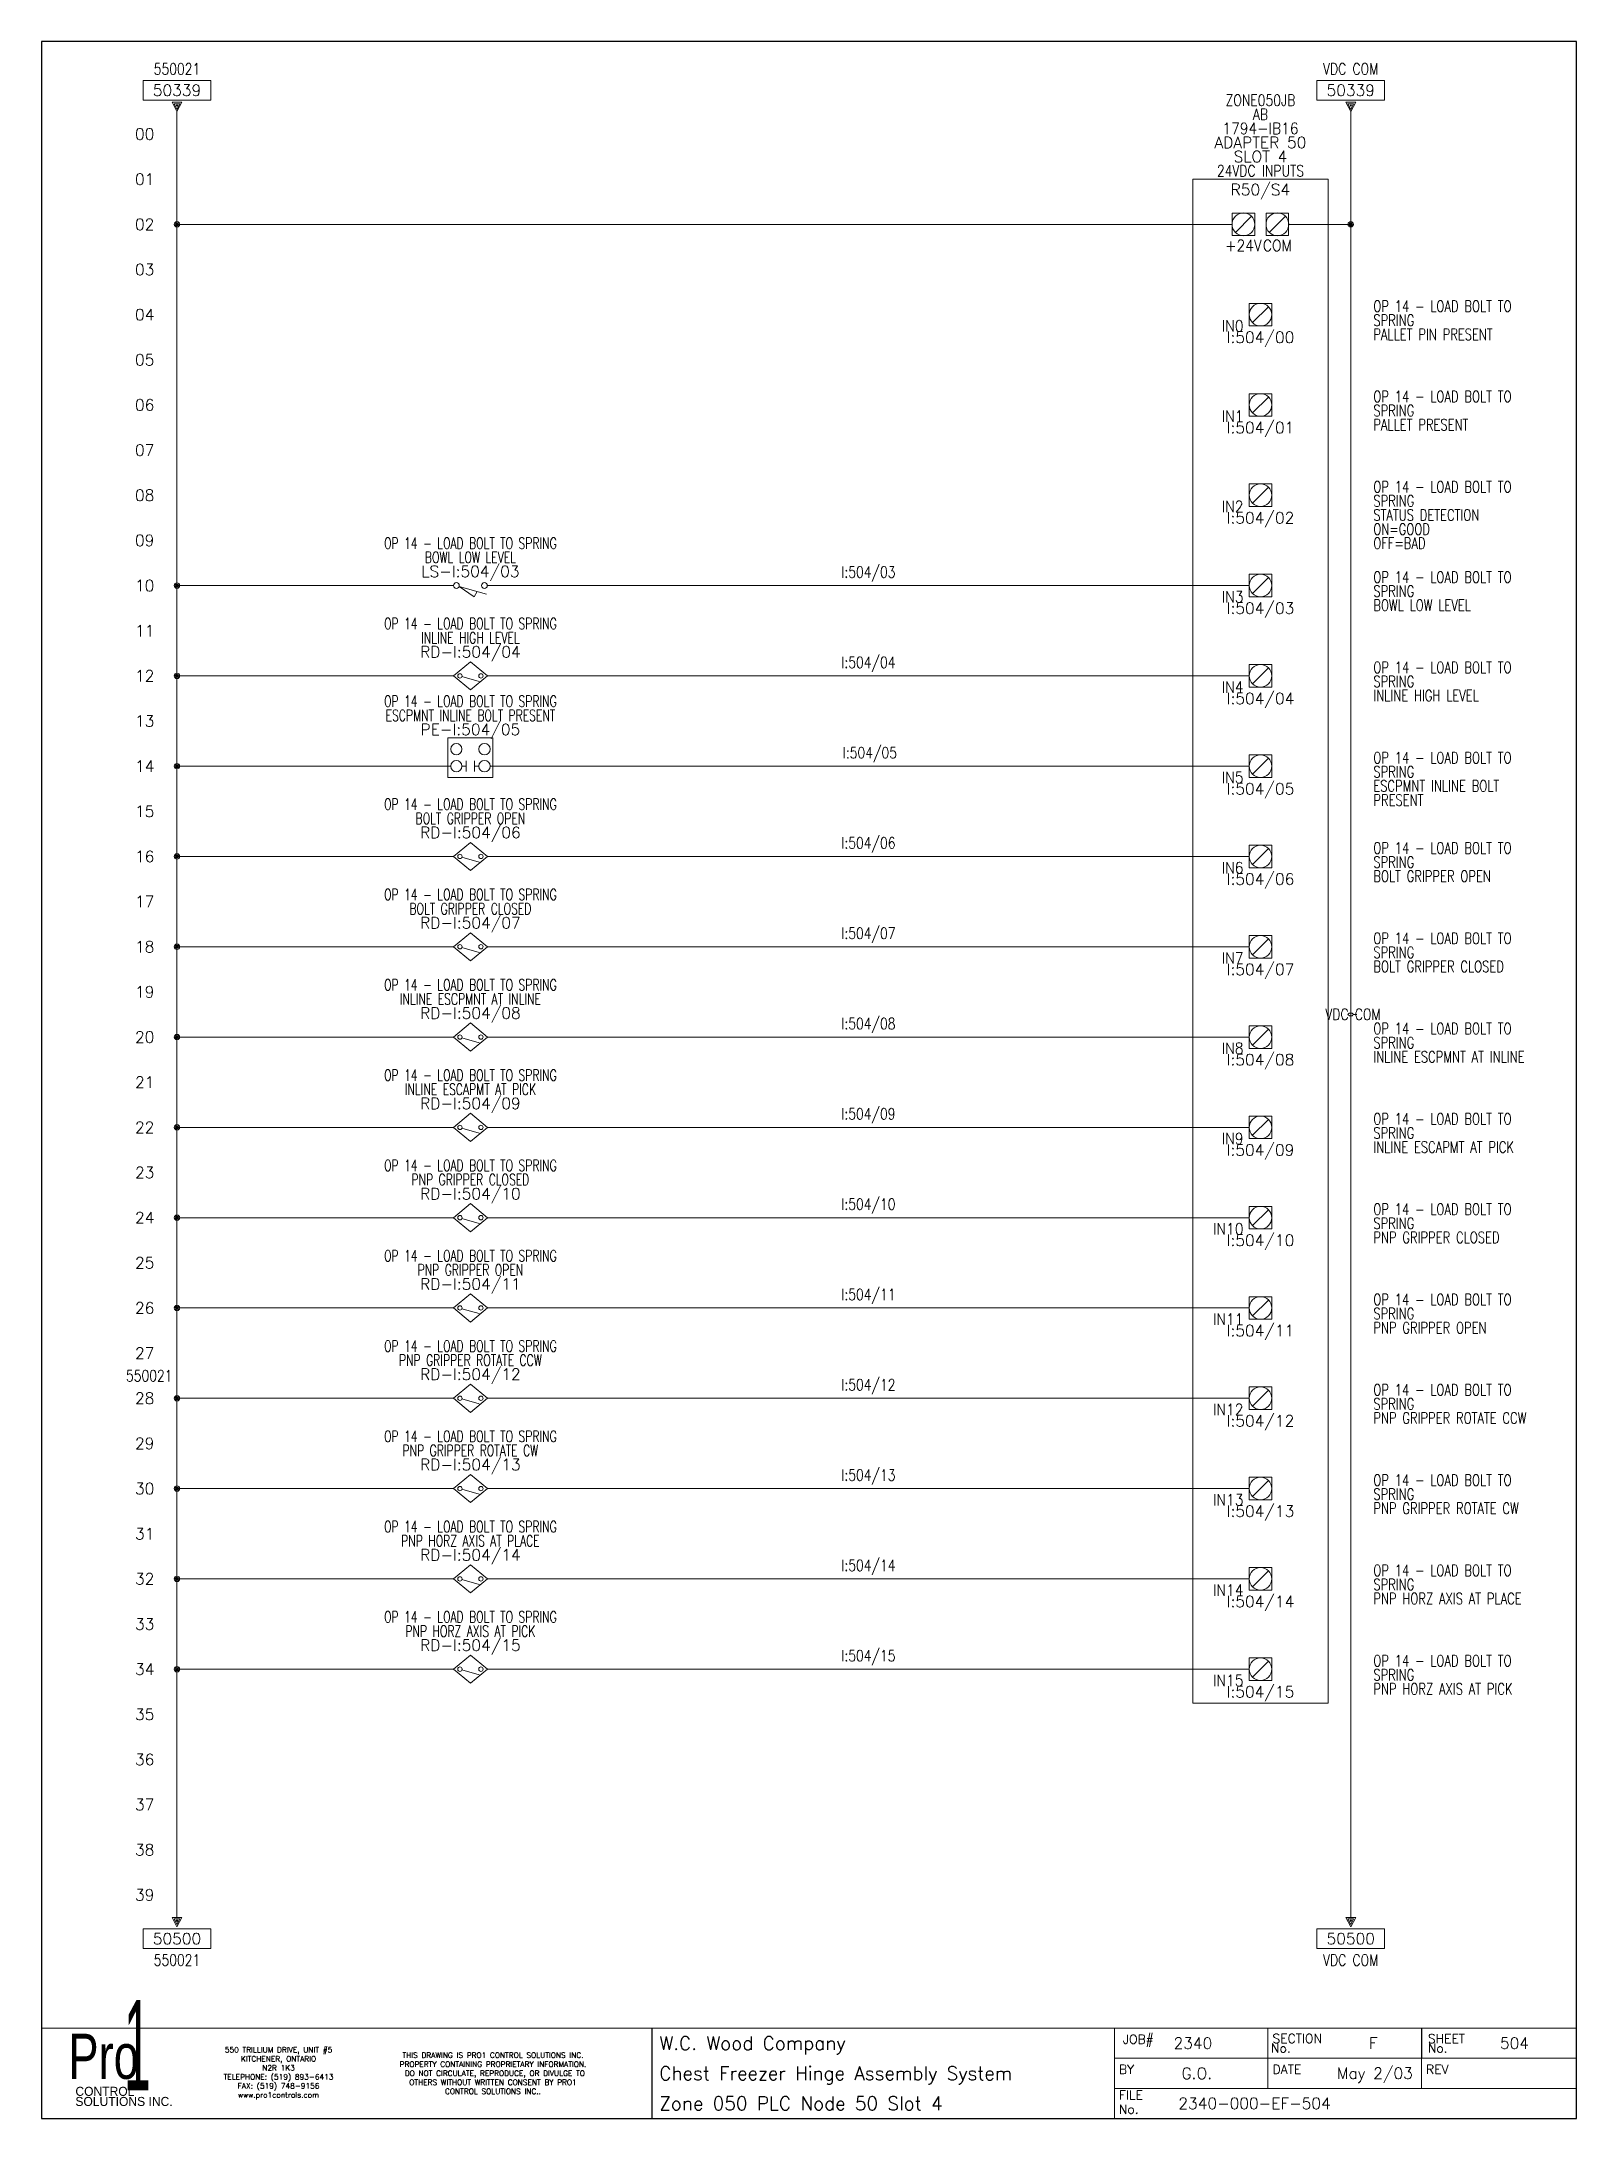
# Model space of a CAD drawing. Header units: inches. Extents: x 0 to 17, y 0 to 23.
import ezdxf
from ezdxf.enums import TextEntityAlignment as Align

# ---------------------------------------------------------------- set-up
doc = ezdxf.new("R2010")
doc.units = ezdxf.units.IN
doc.header["$MEASUREMENT"] = 0
for name, color, linetype, lineweight in [('BOARDER', 5, 'Continuous', 5), ('DESC', 1, 'Continuous', 5), ('LOC', 8, 'Continuous', 5), ('MISC', 2, 'Continuous', 5), ('SYMS', 7, 'Continuous', 5), ('TAGS', 2, 'Continuous', 5), ('TERMS', 2, 'Continuous', 5), ('Title_Block_Info', 2, 'Continuous', 5), ('WIREFIXED', 3, 'Continuous', 5), ('WIRENO', 1, 'Continuous', 5), ('WIRES', 7, 'Continuous', 5), ('XREF', 1, 'Continuous', 5)]:
    doc.layers.add(name, color=color, linetype=linetype, lineweight=lineweight)
doc.layers.add('WIRENO_DEST', color=1, linetype='Continuous')
doc.styles.add('SIVAN', font='sivan.TTF', dxfattribs={"height": 1})
doc.styles.add('STACCO', font='STAC222N.TTF', dxfattribs={"height": 1})
doc.styles.get("Standard").update_dxf_attribs({"font": 'romans.shx'})
doc.styles.add('WD', font='romans.shx')

msp = doc.modelspace()

# ---------------------------------------------------------------- texts
at = {"color": 2, "style": 'WD'}
for s, p in [('01', (1.25, 21.5)), ('02', (1.25, 21)), ('03', (1.25, 20.5)), ('04', (1.25, 20)), ('05', (1.25, 19.5)), ('06', (1.25, 19)), ('07', (1.25, 18.5)), ('08', (1.25, 18)), ('09', (1.25, 17.5)), ('10', (1.25, 17)), ('11', (1.25, 16.5)), ('12', (1.25, 16)), ('13', (1.25, 15.5)), ('14', (1.25, 15)), ('15', (1.25, 14.5)), ('16', (1.25, 14)), ('17', (1.25, 13.5)), ('18', (1.25, 13)), ('19', (1.25, 12.5)), ('20', (1.25, 12)), ('21', (1.25, 11.5)), ('22', (1.25, 11)), ('23', (1.25, 10.5)), ('24', (1.25, 10)), ('25', (1.25, 9.5)), ('26', (1.25, 9)), ('27', (1.25, 8.5)), ('28', (1.25, 8)), ('29', (1.25, 7.5)), ('30', (1.25, 7)), ('31', (1.25, 6.5)), ('32', (1.25, 6)), ('33', (1.25, 5.5)), ('34', (1.25, 5)), ('35', (1.25, 4.5)), ('36', (1.25, 4)), ('37', (1.25, 3.5)), ('38', (1.25, 3)), ('39', (1.25, 2.5))]:
    msp.add_text(s, height=0.125, dxfattribs=at).set_placement(p, align=Align.MIDDLE_RIGHT)

# ---------------------------------------------------------------- blocks, each defined once
blk = doc.blocks.new('WD_MLRH')
at = {"color": 2, "style": 'WD'}
blk.add_attdef('RUNGFIRST', text='', height=0.125, dxfattribs=at).set_placement((-0.25, 0), align=Align.MIDDLE_RIGHT)
at = {"style": 'WD', "flags": 1}
for tag, p in [('RUNGHORV', (-0.25, -0.127)), ('RUNGDIST', (-0.25, -0.2)), ('RUNGCNT', (-0.25, -0.237)), ('RUNGINC', (-0.25, -0.163)), ('WIRE-START', (-0.25, -0.356)), ('WIRE-GSUF', (-0.25, -0.396)), ('PH3SPACE', (-0.25, -0.437)), ('WIREMODE', (-0.25, -0.281)), ('WIREFMT', (-0.25, -0.321))]:
    blk.add_attdef(tag, text='', height=0.025, dxfattribs=at).set_placement(p, align=Align.RIGHT)
blk = doc.blocks.new('WDDOT')
for radius in [0.03, 0.0187, 0.00929]:
    blk.add_circle((0, 0), radius)
blk = doc.blocks.new('PLCIO_3C2')
at = {"layer": 'SYMS'}
for p, q in [((0.75, 0.5), (-0.75, 0.5)), ((-0.75, 0.5), (-0.75, -16.375)), ((0.75, -16.375), (0.75, 0.5)), ((-0.312, 0.125), (-0.062, 0.125)), ((-0.312, -0.125), (-0.312, 0.125)), ((-0.098, 0.089), (-0.277, -0.089)), ((-0.062, 0.125), (-0.062, -0.125)), ((0.062, 0.125), (0.312, 0.125)), ((0.062, -0.125), (0.062, 0.125)), ((0.277, 0.089), (0.098, -0.089)), ((0.312, 0.125), (0.312, -0.125)), ((-0.062, -0.125), (-0.312, -0.125)), ((0.312, -0.125), (0.062, -0.125)), ((-0.125, -0.875), (0.125, -0.875)), ((-0.125, -1.125), (-0.125, -0.875)), ((-0.125, -0.875), (0.125, -0.875)), ((-0.125, -1.125), (-0.125, -0.875)), ((0.088, -0.912), (-0.088, -1.088)), ((0.125, -0.875), (0.125, -1.125)), ((0.125, -0.875), (0.125, -1.125)), ((0.125, -1.125), (-0.125, -1.125)), ((0.125, -1.125), (-0.125, -1.125)), ((-0.125, -1.875), (0.125, -1.875)), ((-0.125, -2.125), (-0.125, -1.875)), ((-0.125, -1.875), (0.125, -1.875)), ((-0.125, -2.125), (-0.125, -1.875)), ((0.088, -1.912), (-0.088, -2.088)), ((0.125, -1.875), (0.125, -2.125)), ((0.125, -1.875), (0.125, -2.125)), ((0.125, -2.125), (-0.125, -2.125)), ((0.125, -2.125), (-0.125, -2.125)), ((-0.125, -2.875), (0.125, -2.875)), ((-0.125, -3.125), (-0.125, -2.875)), ((-0.125, -2.875), (0.125, -2.875)), ((-0.125, -3.125), (-0.125, -2.875)), ((0.088, -2.912), (-0.088, -3.088)), ((0.125, -2.875), (0.125, -3.125)), ((0.125, -2.875), (0.125, -3.125)), ((0.125, -3.125), (-0.125, -3.125)), ((0.125, -3.125), (-0.125, -3.125)), ((-0.125, -3.875), (0.125, -3.875)), ((-0.125, -4.125), (-0.125, -3.875)), ((-0.125, -3.875), (0.125, -3.875)), ((-0.125, -4.125), (-0.125, -3.875)), ((0.125, -3.875), (0.125, -4.125)), ((0.125, -3.875), (0.125, -4.125)), ((0.125, -4.125), (-0.125, -4.125)), ((0.125, -4.125), (-0.125, -4.125)), ((0.088, -3.912), (-0.088, -4.088)), ((-0.125, -4.875), (0.125, -4.875)), ((-0.125, -5.125), (-0.125, -4.875)), ((-0.125, -4.875), (0.125, -4.875)), ((-0.125, -5.125), (-0.125, -4.875)), ((0.088, -4.912), (-0.088, -5.088)), ((0.125, -4.875), (0.125, -5.125)), ((0.125, -4.875), (0.125, -5.125)), ((0.125, -5.125), (-0.125, -5.125)), ((0.125, -5.125), (-0.125, -5.125)), ((-0.125, -5.875), (0.125, -5.875)), ((-0.125, -6.125), (-0.125, -5.875)), ((-0.125, -5.875), (0.125, -5.875)), ((-0.125, -6.125), (-0.125, -5.875)), ((0.088, -5.912), (-0.088, -6.088)), ((0.125, -5.875), (0.125, -6.125)), ((0.125, -5.875), (0.125, -6.125)), ((0.125, -6.125), (-0.125, -6.125)), ((0.125, -6.125), (-0.125, -6.125)), ((-0.125, -6.875), (0.125, -6.875)), ((-0.125, -7.125), (-0.125, -6.875)), ((-0.125, -6.875), (0.125, -6.875)), ((-0.125, -7.125), (-0.125, -6.875)), ((0.125, -6.875), (0.125, -7.125)), ((0.125, -6.875), (0.125, -7.125)), ((0.125, -7.125), (-0.125, -7.125)), ((0.125, -7.125), (-0.125, -7.125)), ((0.088, -6.912), (-0.088, -7.088)), ((-0.125, -7.875), (0.125, -7.875)), ((-0.125, -8.125), (-0.125, -7.875)), ((-0.125, -7.875), (0.125, -7.875)), ((-0.125, -8.125), (-0.125, -7.875)), ((0.088, -7.912), (-0.088, -8.088)), ((0.125, -7.875), (0.125, -8.125)), ((0.125, -7.875), (0.125, -8.125)), ((0.125, -8.125), (-0.125, -8.125)), ((0.125, -8.125), (-0.125, -8.125)), ((-0.125, -8.875), (0.125, -8.875)), ((-0.125, -9.125), (-0.125, -8.875)), ((-0.125, -8.875), (0.125, -8.875)), ((-0.125, -9.125), (-0.125, -8.875)), ((0.088, -8.912), (-0.088, -9.088)), ((0.125, -8.875), (0.125, -9.125)), ((0.125, -8.875), (0.125, -9.125)), ((0.125, -9.125), (-0.125, -9.125)), ((0.125, -9.125), (-0.125, -9.125)), ((-0.125, -9.875), (0.125, -9.875)), ((-0.125, -10.125), (-0.125, -9.875)), ((-0.125, -9.875), (0.125, -9.875)), ((-0.125, -10.125), (-0.125, -9.875)), ((0.125, -9.875), (0.125, -10.125)), ((0.125, -9.875), (0.125, -10.125)), ((0.088, -9.912), (-0.088, -10.088)), ((0.125, -10.125), (-0.125, -10.125)), ((0.125, -10.125), (-0.125, -10.125)), ((-0.125, -10.875), (0.125, -10.875)), ((-0.125, -11.125), (-0.125, -10.875)), ((-0.125, -10.875), (0.125, -10.875)), ((-0.125, -11.125), (-0.125, -10.875)), ((0.088, -10.912), (-0.088, -11.088)), ((0.125, -10.875), (0.125, -11.125)), ((0.125, -10.875), (0.125, -11.125)), ((0.125, -11.125), (-0.125, -11.125)), ((0.125, -11.125), (-0.125, -11.125)), ((-0.125, -11.875), (0.125, -11.875)), ((-0.125, -12.125), (-0.125, -11.875)), ((-0.125, -11.875), (0.125, -11.875)), ((-0.125, -12.125), (-0.125, -11.875)), ((0.088, -11.912), (-0.088, -12.088)), ((0.125, -11.875), (0.125, -12.125)), ((0.125, -11.875), (0.125, -12.125)), ((0.125, -12.125), (-0.125, -12.125)), ((0.125, -12.125), (-0.125, -12.125)), ((-0.125, -12.875), (0.125, -12.875)), ((-0.125, -13.125), (-0.125, -12.875)), ((-0.125, -12.875), (0.125, -12.875)), ((-0.125, -13.125), (-0.125, -12.875)), ((0.125, -12.875), (0.125, -13.125)), ((0.125, -12.875), (0.125, -13.125)), ((0.088, -12.912), (-0.088, -13.088)), ((0.125, -13.125), (-0.125, -13.125)), ((0.125, -13.125), (-0.125, -13.125)), ((-0.125, -13.875), (0.125, -13.875)), ((-0.125, -14.125), (-0.125, -13.875)), ((-0.125, -13.875), (0.125, -13.875)), ((-0.125, -14.125), (-0.125, -13.875)), ((0.088, -13.912), (-0.088, -14.088)), ((0.125, -13.875), (0.125, -14.125)), ((0.125, -13.875), (0.125, -14.125)), ((0.125, -14.125), (-0.125, -14.125)), ((0.125, -14.125), (-0.125, -14.125)), ((-0.125, -14.875), (0.125, -14.875)), ((-0.125, -15.125), (-0.125, -14.875)), ((-0.125, -14.875), (0.125, -14.875)), ((-0.125, -15.125), (-0.125, -14.875)), ((0.088, -14.912), (-0.088, -15.088)), ((0.125, -14.875), (0.125, -15.125)), ((0.125, -14.875), (0.125, -15.125)), ((0.125, -15.125), (-0.125, -15.125)), ((0.125, -15.125), (-0.125, -15.125)), ((-0.125, -15.875), (0.125, -15.875)), ((-0.125, -16.125), (-0.125, -15.875)), ((-0.125, -15.875), (0.125, -15.875)), ((-0.125, -16.125), (-0.125, -15.875)), ((0.088, -15.912), (-0.088, -16.088)), ((0.125, -15.875), (0.125, -16.125)), ((0.125, -15.875), (0.125, -16.125)), ((0.125, -16.125), (-0.125, -16.125)), ((0.125, -16.125), (-0.125, -16.125)), ((-0.75, -16.375), (0.75, -16.375))]:
    blk.add_line(p, q, dxfattribs=at)
for centre, radius in [((-0.188, 0), 0.126), ((0.188, 0), 0.126), ((0, -1), 0.125), ((0, -2), 0.125), ((0, -3), 0.125), ((0, -4), 0.125), ((0, -5), 0.125), ((0, -6), 0.125), ((0, -7), 0.125), ((0, -8), 0.125), ((0, -9), 0.125), ((0, -10), 0.125), ((0, -11), 0.125), ((0, -12), 0.125), ((0, -13), 0.125), ((0, -14), 0.125), ((0, -15), 0.125), ((0, -16), 0.125)]:
    blk.add_circle(centre, radius, dxfattribs=at)
at = {"layer": 'SYMS', "style": 'WD'}
for tag, width, p in [('INST', 0.8, (0, 1.482)), ('LOC', 0.8, (0, 1.312)), ('MFG', 0.8, (0, 1.156)), ('CAT', 0.9, (0, 1)), ('DESC', 0.8, (0, 0.53)), ('TERM01L', 0.75, (-0.188, 0.156)), ('TERM01R', 0.75, (0.188, 0.156)), ('TERM02', 0.9, (0, -0.812)), ('TERM03', 0.9, (0, -1.812)), ('TERM04', 0.9, (0, -2.812)), ('TERM05', 0.9, (0, -3.812)), ('TERM06', 0.9, (0, -4.812)), ('TERM07', 0.9, (0, -5.812)), ('TERM08', 0.9, (0, -6.812)), ('TERM09', 0.9, (0, -7.812)), ('TERM10', 0.9, (0, -8.812)), ('TERM11', 0.9, (0, -9.812)), ('TERM12', 0.9, (0, -10.812)), ('TERM13', 0.9, (0, -11.812)), ('TERM14', 0.9, (0, -12.812)), ('TERM15', 0.9, (0, -13.812)), ('TERM16', 0.9, (0, -14.812)), ('TERM17', 0.9, (0, -15.812))]:
    blk.add_attdef(tag, text='', height=0.125, dxfattribs=dict(at, width=width)).set_placement(p, align=Align.CENTER)
for tag, p in [('LINE1', (0, 0.844)), ('LINE2', (0, 0.688)), ('TAG', (0, 0.322))]:
    blk.add_attdef(tag, text='', height=0.125, dxfattribs=at).set_placement(p, align=Align.CENTER)
at = {"layer": 'SYMS', "linetype": 'Continuous', "style": 'WD', "flags": 9}
blk.add_attdef('ASSYCODE', text='', height=0.01, dxfattribs=at).set_placement((0.23, 1.071), align=Align.CENTER)
at = {"layer": 'SYMS', "style": 'WD', "flags": 1}
for tag, p in [('X4TERM01L', (-0.312, 0)), ('X1TERM01R', (0.312, 0)), ('X4TERM02', (-0.125, -1)), ('X4TERM03', (-0.125, -2)), ('X4TERM04', (-0.125, -3)), ('X4TERM05', (-0.125, -4)), ('X4TERM06', (-0.125, -5)), ('X4TERM07', (-0.125, -6)), ('X4TERM08', (-0.125, -7)), ('X4TERM09', (-0.125, -8)), ('X4TERM10', (-0.125, -9)), ('X4TERM11', (-0.125, -10)), ('X4TERM12', (-0.125, -11)), ('X4TERM13', (-0.125, -12)), ('X4TERM14', (-0.125, -13)), ('X4TERM15', (-0.125, -14)), ('X4TERM16', (-0.125, -15)), ('X4TERM17', (-0.125, -16))]:
    blk.add_attdef(tag, p, '', height=0.01, dxfattribs=at)
at = {"layer": 'SYMS', "style": 'WD', "width": 0.9}
for tag, p in [('TERMDESC01L', (-0.188, -0.172)), ('TERMDESC01R', (0.188, -0.172))]:
    blk.add_attdef(tag, text='', height=0.125, dxfattribs=at).set_placement(p, align=Align.TOP_CENTER)
for tag, p in [('DESCA02', (1.25, -0.969)), ('DESCB02', (1.25, -1.125)), ('DESCC02', (1.25, -1.281)), ('DESCD02', (1.25, -1.438)), ('DESCE02', (1.25, -1.594)), ('DESCA03', (1.25, -1.969)), ('DESCB03', (1.25, -2.125)), ('DESCC03', (1.25, -2.281)), ('DESCD03', (1.25, -2.438)), ('DESCE03', (1.25, -2.594)), ('DESCA04', (1.25, -2.969)), ('DESCB04', (1.25, -3.125)), ('DESCC04', (1.25, -3.281)), ('DESCD04', (1.25, -3.438)), ('DESCE04', (1.25, -3.594)), ('DESCA05', (1.25, -3.969)), ('DESCB05', (1.25, -4.125)), ('DESCC05', (1.25, -4.281)), ('DESCD05', (1.25, -4.438)), ('DESCE05', (1.25, -4.594)), ('DESCA06', (1.25, -4.969)), ('DESCB06', (1.25, -5.125)), ('DESCC06', (1.25, -5.281)), ('DESCD06', (1.25, -5.438)), ('DESCE06', (1.25, -5.594)), ('DESCA07', (1.25, -5.969)), ('DESCB07', (1.25, -6.125)), ('DESCC07', (1.25, -6.281)), ('DESCD07', (1.25, -6.438)), ('DESCE07', (1.25, -6.594)), ('DESCA08', (1.25, -6.969)), ('DESCB08', (1.25, -7.125)), ('DESCC08', (1.25, -7.281)), ('DESCD08', (1.25, -7.438)), ('DESCE08', (1.25, -7.594)), ('DESCA09', (1.25, -7.969)), ('DESCB09', (1.25, -8.125)), ('DESCC09', (1.25, -8.281)), ('DESCD09', (1.25, -8.438)), ('DESCE09', (1.25, -8.594)), ('DESCA10', (1.25, -8.969)), ('DESCB10', (1.25, -9.125)), ('DESCC10', (1.25, -9.281)), ('DESCD10', (1.25, -9.438)), ('DESCE10', (1.25, -9.594)), ('DESCA11', (1.25, -9.969)), ('DESCB11', (1.25, -10.125)), ('DESCC11', (1.25, -10.281)), ('DESCD11', (1.25, -10.438)), ('DESCE11', (1.25, -10.594)), ('DESCA12', (1.25, -10.969)), ('DESCB12', (1.25, -11.125)), ('DESCC12', (1.25, -11.281)), ('DESCD12', (1.25, -11.438)), ('DESCE12', (1.25, -11.594)), ('DESCA13', (1.25, -11.969)), ('DESCB13', (1.25, -12.125)), ('DESCC13', (1.25, -12.281)), ('DESCD13', (1.25, -12.438)), ('DESCE13', (1.25, -12.594)), ('DESCA14', (1.25, -12.969)), ('DESCB14', (1.25, -13.125)), ('DESCC14', (1.25, -13.281)), ('DESCD14', (1.25, -13.438)), ('DESCE14', (1.25, -13.594)), ('DESCA15', (1.25, -13.969)), ('DESCB15', (1.25, -14.125)), ('DESCC15', (1.25, -14.281)), ('DESCD15', (1.25, -14.438)), ('DESCE15', (1.25, -14.594)), ('DESCA16', (1.25, -14.969)), ('DESCB16', (1.25, -15.125)), ('DESCC16', (1.25, -15.281)), ('DESCD16', (1.25, -15.438)), ('DESCE16', (1.25, -15.594)), ('DESCA17', (1.25, -15.969)), ('DESCB17', (1.25, -16.125)), ('DESCC17', (1.25, -16.281)), ('DESCD17', (1.25, -16.438)), ('DESCE17', (1.25, -16.594))]:
    blk.add_attdef(tag, p, '', height=0.125, dxfattribs=at)
for tag, p in [('TERMDESC02', (-0.188, -1.062)), ('TERMDESC03', (-0.188, -2.062)), ('TERMDESC04', (-0.188, -3.062)), ('TERMDESC05', (-0.188, -4.062)), ('TERMDESC06', (-0.188, -5.062)), ('TERMDESC07', (-0.188, -6.062)), ('TERMDESC08', (-0.188, -7.062)), ('TERMDESC09', (-0.188, -8.062)), ('TERMDESC10', (-0.188, -9.062)), ('TERMDESC11', (-0.188, -10.062)), ('TERMDESC12', (-0.188, -11.062)), ('TERMDESC13', (-0.188, -12.062)), ('TERMDESC14', (-0.188, -13.062)), ('TERMDESC15', (-0.188, -14.062)), ('TERMDESC16', (-0.188, -15.062)), ('TERMDESC17', (-0.188, -16.062))]:
    blk.add_attdef(tag, text='', height=0.125, dxfattribs=at).set_placement(p, align=Align.TOP_RIGHT)
at = {"layer": 'SYMS', "style": 'WD'}
for tag, p in [('TAGA02', (0, -1.188)), ('TAGA03', (0, -2.188)), ('TAGA04', (0, -3.188)), ('TAGA05', (0, -4.188)), ('TAGA06', (0, -5.188)), ('TAGA07', (0, -6.188)), ('TAGA08', (0, -7.188)), ('TAGA09', (0, -8.188)), ('TAGA10', (0, -9.188)), ('TAGA11', (0, -10.188)), ('TAGA12', (0, -11.188)), ('TAGA13', (0, -12.188)), ('TAGA14', (0, -13.188)), ('TAGA15', (0, -14.188)), ('TAGA16', (0, -15.188)), ('TAGA17', (0, -16.188))]:
    blk.add_attdef(tag, text='', height=0.125, dxfattribs=at).set_placement(p, align=Align.TOP_CENTER)
blk = doc.blocks.new('HLS11')
at = {"linetype": 'Continuous'}
for p, q in [((-0.125, -0.01), (0.041, -0.124)), ((-0.125, -0.01), (0.179, -0.097)), ((0.041, -0.124), (0.073, -0.067))]:
    blk.add_line(p, q, dxfattribs=at)
for centre in [(-0.155, 0), (0.155, 0)]:
    blk.add_circle(centre, 0.0322)
at = {"style": 'WD', "width": 0.7}
for tag, p in [('INST', (0, 0.732)), ('DESC1', (0, 0.406)), ('LOC', (0, 0.562)), ('DESC2', (0, 0.25)), ('XREF', (0, -0.299))]:
    blk.add_attdef(tag, text='', height=0.125, dxfattribs=at).set_placement(p, align=Align.CENTER)
at = {"style": 'WD'}
blk.add_attdef('TAG1', text='', height=0.125, dxfattribs=at).set_placement((0, 0.094), align=Align.CENTER)
for tag, p, flags in [('X4TERM01', (-0.188, 0), 1), ('FAMILY', (0.038, 0.037), 9), ('CONTACT', (0.038, 0.02), 1), ('X1TERM02', (0.188, 0), 1)]:
    blk.add_attdef(tag, p, '', height=0.01, dxfattribs=dict(at, flags=flags))
for tag, p in [('X2LINK', (0, 0.031)), ('X8LINK', (0, -0.156))]:
    blk.add_attdef(tag, p, '', height=0.01, dxfattribs=at)
at = {"linetype": 'Continuous', "style": 'WD', "flags": 9}
for tag, p in [('CAT', (0.063, -0.007)), ('ASSYCODE', (0.062, -0.047)), ('MFG', (0.063, -0.027))]:
    blk.add_attdef(tag, text='', height=0.01, dxfattribs=at).set_placement(p, align=Align.CENTER)
at = {"linetype": 'Continuous', "style": 'WD', "flags": 8}
blk.add_attdef('TERM01', text='', height=0.125, dxfattribs=at).set_placement((-0.25, -0.031), align=Align.TOP_RIGHT)
blk.add_attdef('TERM02', text='', height=0.125, dxfattribs=at).set_placement((0.25, -0.031), align=Align.TOP_LEFT)
blk = doc.blocks.new('WD_WNH')
at = {"linetype": 'Continuous', "style": 'WD', "width": 0.8}
blk.add_attdef('WIRENO', text='', height=0.125, dxfattribs=at).set_placement((0, 0.0625), align=Align.CENTER)
blk = doc.blocks.new('HRD11')
for p, q in [((0, 0.156), (-0.188, 0)), ((-0.188, 0), (0, -0.156)), ((0.188, 0), (0, 0.156)), ((0, -0.156), (0.188, 0))]:
    blk.add_line(p, q)
at = {"linetype": 'Continuous'}
blk.add_line((-0.094, -0.008), (0.098, -0.063), dxfattribs=at)
for centre in [(-0.116, 0), (0.116, 0)]:
    blk.add_circle(centre, 0.0242)
at = {"style": 'WD', "width": 0.7}
for tag, p in [('INST', (0, 0.841)), ('LOC', (0, 0.672)), ('DESC1', (0, 0.516)), ('DESC2', (0, 0.359)), ('XREF', (0.438, -0.312))]:
    blk.add_attdef(tag, text='', height=0.125, dxfattribs=at).set_placement(p, align=Align.CENTER)
at = {"style": 'WD'}
blk.add_attdef('TAG1', text='', height=0.125, dxfattribs=at).set_placement((0, 0.203), align=Align.CENTER)
for tag, p in [('X2LINK', (0, 0.297)), ('X8LINK', (0, -0.188))]:
    blk.add_attdef(tag, p, '', height=0.01, dxfattribs=at)
for tag, p, flags in [('X4TERM01', (-0.188, 0), 1), ('FAMILY', (0.038, 0.037), 9), ('CONTACT', (0.038, 0.02), 1), ('X1TERM02', (0.188, 0), 1), ('X8TERM03', (0, -0.156), 1)]:
    blk.add_attdef(tag, p, '', height=0.01, dxfattribs=dict(at, flags=flags))
at = {"linetype": 'Continuous', "style": 'WD', "flags": 9}
for tag, p in [('CAT', (0.063, -0.007)), ('ASSYCODE', (0.062, -0.043)), ('MFG', (0.063, -0.027))]:
    blk.add_attdef(tag, text='', height=0.01, dxfattribs=at).set_placement(p, align=Align.CENTER)
at = {"linetype": 'Continuous', "style": 'WD', "flags": 8}
for tag, p in [('TERM01', (-0.25, -0.031)), ('TERM03', (-0.031, -0.203))]:
    blk.add_attdef(tag, text='', height=0.125, dxfattribs=at).set_placement(p, align=Align.TOP_RIGHT)
blk.add_attdef('TERM02', text='', height=0.125, dxfattribs=at).set_placement((0.25, -0.031), align=Align.TOP_LEFT)
blk = doc.blocks.new('HPE11')
for p, q in [((0.25, 0.312), (-0.25, 0.312)), ((-0.25, 0.312), (-0.25, -0.125)), ((0.25, -0.125), (0.25, 0.312)), ((-0.047, 0), (-0.094, 0)), ((0.094, 0), (0.047, 0)), ((-0.25, -0.125), (0.25, -0.125))]:
    blk.add_line(p, q)
at = {"linetype": 'Continuous'}
for p, q in [((-0.047, 0.06), (-0.047, -0.06)), ((0.047, 0.06), (0.047, -0.06))]:
    blk.add_line(p, q, dxfattribs=at)
for centre in [(-0.156, 0.188), (0.156, 0.188), (-0.156, 0), (0.156, 0)]:
    blk.add_circle(centre, 0.0625)
at = {"style": 'WD', "width": 0.7}
for tag, p in [('INST', (0, 0.982)), ('LOC', (0, 0.812)), ('DESC1', (0, 0.656)), ('DESC2', (0, 0.5)), ('XREF', (0, -0.282))]:
    blk.add_attdef(tag, text='', height=0.125, dxfattribs=at).set_placement(p, align=Align.CENTER)
at = {"style": 'WD'}
blk.add_attdef('TAG1', text='', height=0.125, dxfattribs=at).set_placement((0, 0.344), align=Align.CENTER)
for tag, p, flags in [('X2TERM03', (-0.156, 0.25), 1), ('X2TERM04', (0.156, 0.25), 1), ('X4TERM03', (-0.219, 0.188), 1), ('X4TERM01', (-0.219, 0), 1), ('FAMILY', (-0.027, 0.134), 9), ('CONTACT', (-0.027, 0.117), 1), ('X1TERM04', (0.219, 0.188), 1), ('X1TERM02', (0.219, 0), 1), ('X8TERM01', (-0.156, -0.062), 1), ('X8TERM02', (0.156, -0.062), 1)]:
    blk.add_attdef(tag, p, '', height=0.01, dxfattribs=dict(at, flags=flags))
at = {"linetype": 'Continuous', "style": 'WD', "width": 0.8, "flags": 8}
for tag, p in [('TERM03', (-0.156, 0.188)), ('TERM04', (0.156, 0.188))]:
    blk.add_attdef(tag, text='', height=0.0625, dxfattribs=at).set_placement(p, align=Align.MIDDLE)
for tag, p in [('TERM01', (-0.156, 0)), ('TERM02', (0.156, 0))]:
    blk.add_attdef(tag, text='', height=0.0625, dxfattribs=at).set_placement(p, align=Align.MIDDLE_CENTER)
at = {"linetype": 'Continuous', "style": 'WD', "flags": 9}
for tag, p in [('ASSYCODE', (-0.003, 0.059)), ('MFG', (-0.004, 0.07)), ('CAT', (-0.002, 0.09))]:
    blk.add_attdef(tag, text='', height=0.01, dxfattribs=at).set_placement(p, align=Align.CENTER)
blk = doc.blocks.new('HA2D2')
for p, q in [((0.375, 0.344), (-0.375, 0.344)), ((-0.375, 0.344), (-0.375, 0.125)), ((0.375, 0.125), (0.375, 0.344)), ((-0.375, 0.125), (0.375, 0.125)), ((0.055, 0.102), (-0.055, 0.102)), ((-0.055, 0.102), (0, 0)), ((0, 0.023), (-0.031, 0.086)), ((-0.031, 0.086), (0.031, 0.086)), ((0, 0.055), (-0.008, 0.07)), ((-0.008, 0.07), (0.008, 0.07)), ((0, 0), (0.055, 0.102)), ((0.031, 0.086), (0, 0.023)), ((0.008, 0.07), (0, 0.055))]:
    blk.add_line(p, q)
at = {"style": 'WD', "width": 0.8, "flags": 8}
for tag, p in [('DESC1', (0, 0.722)), ('WIRENO', (0, 0.534))]:
    blk.add_attdef(tag, text='', height=0.125, dxfattribs=at).set_placement(p, align=Align.TOP_CENTER)
at = {"style": 'WD'}
blk.add_attdef('XREF', text='', height=0.125, dxfattribs=at).set_placement((0, 0.172), align=Align.CENTER)
at = {"style": 'WD', "flags": 1}
for tag, p in [('X8TERM01', (0, 0)), ('SIGCODE', (0.088, 0.066))]:
    blk.add_attdef(tag, p, '', height=0.01, dxfattribs=at)
blk = doc.blocks.new('HA2S4')
for p, q in [((-0.055, 0), (0.055, 0)), ((0, -0.102), (-0.055, 0)), ((0.055, 0), (0, -0.102)), ((0.375, -0.125), (-0.375, -0.125)), ((-0.375, -0.125), (-0.375, -0.344)), ((-0.031, -0.016), (0, -0.078)), ((0.031, -0.016), (-0.031, -0.016)), ((-0.008, -0.031), (0, -0.047)), ((0.008, -0.031), (-0.008, -0.031)), ((0, -0.078), (0.031, -0.016)), ((0, -0.047), (0.008, -0.031)), ((0.375, -0.344), (0.375, -0.125)), ((-0.375, -0.344), (0.375, -0.344))]:
    blk.add_line(p, q)
at = {"style": 'WD', "flags": 1}
for tag, p in [('X2TERM01', (0, 0)), ('SIGCODE', (0.088, -0.059))]:
    blk.add_attdef(tag, p, '', height=0.01, dxfattribs=at)
at = {"style": 'WD'}
blk.add_attdef('XREF', text='', height=0.125, dxfattribs=at).set_placement((0, -0.297), align=Align.CENTER)
at = {"style": 'WD', "width": 0.8, "flags": 8}
for tag, p in [('WIRENO', (0, -0.409)), ('DESC1', (0, -0.597))]:
    blk.add_attdef(tag, text='', height=0.125, dxfattribs=at).set_placement(p, align=Align.TOP_CENTER)
blk = doc.blocks.new('TB_P')
at = {"color": 5}
blk.add_line((6.764, 0), (6.764, 1), dxfattribs=at)
at = {"color": 5, "linetype": 'Continuous'}
blk.add_line((15.283, 1), (15.283, 0.667), dxfattribs=at)
blk.add_lwpolyline([(0, 0), (17, 0), (17, 23), (0, 23)], close=True, dxfattribs=at)
at = {"layer": 'BOARDER', "linetype": 'Continuous'}
for p, q in [((0, 1), (17, 1)), ((0, 1), (0, 0)), ((11.882, 1), (11.882, 0.667)), ((11.882, 1), (11.882, 0)), ((11.882, 1), (11.882, 0)), ((11.882, 1), (11.882, 0)), ((13.583, 1), (13.583, 0.667)), ((11.882, 0.667), (17, 0.667)), ((13.583, 0.667), (13.583, 0.333)), ((15.283, 0.667), (15.283, 0.333)), ((11.882, 0.333), (17, 0.333))]:
    blk.add_line(p, q, dxfattribs=at)
at = {"color": 5, "char_height": 0.06, "attachment_point": 5, "style": 'WD'}
for s, insert, width in [('550 TRILLIUM DRIVE, UNIT #5\\PKITCHENER, ONTARIO\\PN2R 1K3\\PTELEPHONE: (519) 893-6413\\PFAX: (519) 748-9156\\Pwww.pro1controls.com', (2.625, 0.5), 1.804), ('THIS DRAWING IS PRO1 CONTROL SOLUTIONS INC. PROPERTY CONTAINING PROPRIETARY INFORMATION.  DO NOT CIRCULATE, REPRODUCE, OR DIVULGE TO OTHERS WITHOUT WRITTEN CONSENT BY PRO1 CONTROL SOLUTIONS INC..', (5, 0.5), 2.264)]:
    blk.add_mtext(s, dxfattribs=dict(at, insert=insert, width=width))
at = {"color": 2, "linetype": 'Continuous', "style": 'WD', "flags": 1}
for tag, p in [('REV1_NO', (1.734, 3.29)), ('REV1_BY', (7.303, 3.29)), ('REV1_DATE', (9.562, 3.29)), ('REV2_NO', (1.734, 3.04)), ('REV2_BY', (7.303, 3.04)), ('REV2_DATE', (9.562, 3.04)), ('REV3_NO', (1.734, 2.79)), ('REV3_BY', (7.303, 2.79)), ('REV3_DATE', (9.562, 2.79)), ('REV4_NO', (1.734, 2.54)), ('REV4_BY', (7.303, 2.54)), ('REV4_DATE', (9.562, 2.54)), ('REV5_NO', (1.734, 2.29)), ('REV5_BY', (7.303, 2.29)), ('REV5_DATE', (9.562, 2.29)), ('REV6_NO', (1.734, 2.04)), ('REV6_BY', (7.303, 2.04)), ('REV6_DATE', (9.562, 2.04)), ('REV7_NO', (1.734, 1.79)), ('REV7_BY', (7.303, 1.79)), ('REV7_DATE', (9.562, 1.79)), ('REV8_NO', (1.734, 1.54)), ('REV8_BY', (7.303, 1.54)), ('REV8_DATE', (9.562, 1.54)), ('REV9_NO', (1.734, 1.29)), ('REV9_BY', (7.303, 1.29)), ('REV9_DATE', (9.562, 1.29))]:
    blk.add_attdef(tag, text='', height=0.15, dxfattribs=at).set_placement(p, align=Align.MIDDLE_CENTER)
for tag, p in [('REV1_CHANGE', (2.292, 3.29)), ('REV2_CHANGE', (2.292, 3.04)), ('REV3_CHANGE', (2.292, 2.79)), ('REV4_CHANGE', (2.292, 2.54)), ('REV5_CHANGE', (2.292, 2.29)), ('REV6_CHANGE', (2.292, 2.04)), ('REV7_CHANGE', (2.292, 1.79)), ('REV8_CHANGE', (2.292, 1.54)), ('REV9_CHANGE', (2.292, 1.29))]:
    blk.add_attdef(tag, text='', height=0.15, dxfattribs=at).set_placement(p, align=Align.MIDDLE_LEFT)
at = {"layer": 'BOARDER', "lineweight": 0}
for s, height, style, width, p in [('1', 1, 'SIVAN', 0.4, (1.062, 0.812)), ('Pro', 0.5, 'STACCO', 0.75, (0.688, 0.688))]:
    blk.add_text(s, height=height, dxfattribs=dict(at, style=style, width=width)).set_placement(p, align=Align.MIDDLE_CENTER)
at = {"layer": 'BOARDER', "linetype": 'Continuous', "style": 'WD'}
for s, p in [('JOB#', (11.976, 0.827)), ('SECTION', (13.633, 0.835)), ('SHEET', (15.354, 0.834)), ('No.', (13.617, 0.729)), ('No.', (15.354, 0.729)), ('BY', (11.933, 0.493)), ('DATE', (13.634, 0.493)), ('REV', (15.334, 0.493)), ('FILE', (11.932, 0.21)), ('No.', (11.932, 0.052))]:
    blk.add_text(s, height=0.1, dxfattribs=at).set_placement(p)
at = {"layer": 'BOARDER', "lineweight": 0, "style": 'STACCO'}
for s, p in [('SOLUTIONS INC.', (0.375, 0.188)), ('CONTROL', (0.375, 0.3))]:
    blk.add_text(s, height=0.1, dxfattribs=at).set_placement(p, align=Align.MIDDLE_LEFT)
at = {"layer": 'Title_Block_Info', "ltscale": 0.1}
for tag, p in [('CUSTOMER', (6.842, 0.833)), ('JOB DESCRIPTION LINE', (6.842, 0.5)), ('DRAWING DESCRIPTION', (6.842, 0.167))]:
    blk.add_attdef(tag, text='', height=0.15, dxfattribs=at).set_placement(p, align=Align.MIDDLE_LEFT)
at = {"layer": 'Title_Block_Info', "ltscale": 0.1, "style": 'WD'}
for tag, p in [('JOB #', (12.752, 0.833)), ('SEC. NO.', (14.75, 0.833)), ('SHT. NO.', (16.312, 0.833)), ('NAME', (12.795, 0.5)), ('REV', (16.194, 0.5))]:
    blk.add_attdef(tag, text='', height=0.125, dxfattribs=at).set_placement(p, align=Align.MIDDLE_CENTER)
blk.add_attdef('DATE', text='', height=0.125, dxfattribs=at).set_placement((15.188, 0.5), align=Align.MIDDLE_RIGHT)
blk.add_attdef('FILE NUMBER', text='', height=0.125, dxfattribs=at).set_placement((12.591, 0.167), align=Align.MIDDLE_LEFT)
blk = doc.blocks.new('WD_WNV')
at = {"linetype": 'Continuous', "style": 'WD', "width": 0.8}
blk.add_attdef('WIRENO', text='', height=0.125, dxfattribs=at).set_placement((-0.05, 0), align=Align.MIDDLE_RIGHT)

# ---------------------------------------------------------------- linework, layer by layer
at = {"layer": 'WIRENO'}
msp.add_lwpolyline([(14.566, 12.251), (14.531, 12.251), (14.515, 12.266), (14.484, 12.265), (14.469, 12.249), (14.485, 12.234), (14.516, 12.235), (14.524, 12.243)], dxfattribs=at)
at = {"layer": 'WIRES'}
for p, q in [((1.5, 22.25), (1.5, 2.25)), ((14.5, 22.25), (14.5, 2.25)), ((1.5, 21), (13.188, 21)), ((13.812, 21), (14.5, 21)), ((1.5, 17), (4.562, 17)), ((4.938, 17), (13.375, 17)), ((1.5, 16), (4.562, 16)), ((4.938, 16), (13.375, 16)), ((1.5, 15), (4.531, 15)), ((4.969, 15), (13.375, 15)), ((1.5, 14), (4.562, 14)), ((4.938, 14), (13.375, 14)), ((1.5, 13), (4.562, 13)), ((4.938, 13), (13.375, 13)), ((1.5, 12), (4.562, 12)), ((4.938, 12), (13.375, 12)), ((1.5, 11), (4.562, 11)), ((4.938, 11), (13.375, 11)), ((1.5, 10), (4.562, 10)), ((4.938, 10), (13.375, 10)), ((1.5, 9), (4.562, 9)), ((4.938, 9), (13.375, 9)), ((1.5, 8), (4.562, 8)), ((4.938, 8), (13.375, 8)), ((1.5, 7), (4.562, 7)), ((4.938, 7), (13.375, 7)), ((1.5, 6), (4.562, 6)), ((4.938, 6), (13.375, 6)), ((1.5, 5), (4.562, 5)), ((4.938, 5), (13.375, 5))]:
    msp.add_line(p, q, dxfattribs=at)

# ---------------------------------------------------------------- block references
ref = msp.add_blockref('TB_P', (0, 0.025))
ref.add_attrib('CUSTOMER', 'W.C. Wood Company', dxfattribs={"layer": 'MISC', "ltscale": 0.1, "height": 0.15}).set_placement((6.842, 0.858), align=Align.MIDDLE_LEFT)
ref.add_attrib('JOB DESCRIPTION LINE', 'Chest Freezer Hinge Assembly System', dxfattribs={"layer": 'MISC', "ltscale": 0.1, "height": 0.15}).set_placement((6.842, 0.525), align=Align.MIDDLE_LEFT)
ref.add_attrib('DRAWING DESCRIPTION', 'Zone 050 PLC Node 50 Slot 4', dxfattribs={"layer": 'MISC', "ltscale": 0.1, "height": 0.15}).set_placement((6.842, 0.191), align=Align.MIDDLE_LEFT)
ref.add_attrib('JOB #', '2340', dxfattribs={"layer": 'MISC', "ltscale": 0.1, "height": 0.125, "style": 'WD'}).set_placement((12.752, 0.858), align=Align.MIDDLE_CENTER)
ref.add_attrib('SEC. NO.', 'F', dxfattribs={"layer": 'MISC', "ltscale": 0.1, "height": 0.125, "style": 'WD'}).set_placement((14.75, 0.858), align=Align.MIDDLE_CENTER)
ref.add_attrib('SHT. NO.', '504', dxfattribs={"layer": 'MISC', "ltscale": 0.1, "height": 0.125, "style": 'WD'}).set_placement((16.313, 0.858), align=Align.MIDDLE_CENTER)
ref.add_attrib('FILE NUMBER', '2340-000-EF-504', dxfattribs={"layer": 'MISC', "ltscale": 0.1, "height": 0.125, "style": 'WD'}).set_placement((12.591, 0.191), align=Align.MIDDLE_LEFT)
ref.add_attrib('NAME', 'G.O.', dxfattribs={"layer": 'MISC', "ltscale": 0.1, "height": 0.125, "style": 'WD'}).set_placement((12.795, 0.524), align=Align.MIDDLE_CENTER)
ref.add_attrib('DATE', 'May 2/03', dxfattribs={"layer": 'MISC', "ltscale": 0.1, "height": 0.125, "style": 'WD'}).set_placement((15.188, 0.525), align=Align.MIDDLE_RIGHT)
ref = msp.add_blockref('PLCIO_3C2', (13.5, 21))
ref.add_attrib('TERMDESC01L', '+24V', dxfattribs={"layer": 'TERMS', "height": 0.125, "style": 'WD', "width": 0.9}).set_placement((13.312, 20.828), align=Align.TOP_CENTER)
ref.add_attrib('TERMDESC01R', 'COM', dxfattribs={"layer": 'TERMS', "height": 0.125, "style": 'WD', "width": 0.9}).set_placement((13.688, 20.828), align=Align.TOP_CENTER)
ref.add_attrib('CAT', '1794-IB16', dxfattribs={"layer": 'MISC', "height": 0.125, "style": 'WD', "width": 0.9}).set_placement((13.5, 22), align=Align.CENTER)
ref.add_attrib('TAG', 'R50/S4', dxfattribs={"layer": 'TAGS', "height": 0.125, "style": 'WD'}).set_placement((13.5, 21.322), align=Align.CENTER)
ref.add_attrib('LINE1', 'ADAPTER 50', dxfattribs={"layer": 'MISC', "height": 0.125, "style": 'WD'}).set_placement((13.5, 21.844), align=Align.CENTER)
ref.add_attrib('DESC', '24VDC INPUTS', dxfattribs={"layer": 'DESC', "height": 0.125, "style": 'WD', "width": 0.8}).set_placement((13.5, 21.53), align=Align.CENTER)
ref.add_attrib('LINE2', 'SLOT 4', dxfattribs={"layer": 'MISC', "height": 0.125, "style": 'WD'}).set_placement((13.5, 21.688), align=Align.CENTER)
ref.add_attrib('MFG', 'AB', dxfattribs={"layer": 'MISC', "height": 0.125, "style": 'WD', "width": 0.8}).set_placement((13.5, 22.156), align=Align.CENTER)
ref.add_attrib('LOC', 'ZONE050JB', dxfattribs={"layer": 'LOC', "height": 0.125, "style": 'WD', "width": 0.8}).set_placement((13.5, 22.312), align=Align.CENTER)
ref.add_attrib('TAGA02', 'I:504/00', dxfattribs={"layer": 'TAGS', "height": 0.125, "style": 'WD'}).set_placement((13.5, 19.812), align=Align.TOP_CENTER)
ref.add_attrib('DESCA02', 'OP 14 - LOAD BOLT TO ', (14.75, 20.031), dxfattribs={"layer": 'DESC', "height": 0.125, "style": 'WD', "width": 0.75})
ref.add_attrib('DESCB02', 'SPRING', (14.75, 19.875), dxfattribs={"layer": 'DESC', "height": 0.125, "style": 'WD', "width": 0.75})
ref.add_attrib('TERMDESC02', 'IN0', dxfattribs={"layer": 'TERMS', "height": 0.125, "style": 'WD', "width": 0.9}).set_placement((13.312, 19.938), align=Align.TOP_RIGHT)
ref.add_attrib('DESCC02', 'PALLET PIN PRESENT', (14.75, 19.719), dxfattribs={"layer": 'DESC', "height": 0.125, "style": 'WD', "width": 0.75})
ref.add_attrib('TAGA03', 'I:504/01', dxfattribs={"layer": 'TAGS', "height": 0.125, "style": 'WD'}).set_placement((13.5, 18.812), align=Align.TOP_CENTER)
ref.add_attrib('DESCA03', 'OP 14 - LOAD BOLT TO ', (14.75, 19.031), dxfattribs={"layer": 'DESC', "height": 0.125, "style": 'WD', "width": 0.75})
ref.add_attrib('DESCB03', 'SPRING', (14.75, 18.875), dxfattribs={"layer": 'DESC', "height": 0.125, "style": 'WD', "width": 0.75})
ref.add_attrib('TERMDESC03', 'IN1', dxfattribs={"layer": 'TERMS', "height": 0.125, "style": 'WD', "width": 0.9}).set_placement((13.312, 18.938), align=Align.TOP_RIGHT)
ref.add_attrib('DESCC03', 'PALLET PRESENT', (14.75, 18.719), dxfattribs={"layer": 'DESC', "height": 0.125, "style": 'WD', "width": 0.75})
ref.add_attrib('TAGA04', 'I:504/02', dxfattribs={"layer": 'TAGS', "height": 0.125, "style": 'WD'}).set_placement((13.5, 17.812), align=Align.TOP_CENTER)
ref.add_attrib('DESCA04', 'OP 14 - LOAD BOLT TO ', (14.75, 18.031), dxfattribs={"layer": 'DESC', "height": 0.125, "style": 'WD', "width": 0.75})
ref.add_attrib('DESCB04', 'SPRING', (14.75, 17.875), dxfattribs={"layer": 'DESC', "height": 0.125, "style": 'WD', "width": 0.75})
ref.add_attrib('TERMDESC04', 'IN2', dxfattribs={"layer": 'TERMS', "height": 0.125, "style": 'WD', "width": 0.9}).set_placement((13.312, 17.938), align=Align.TOP_RIGHT)
ref.add_attrib('DESCC04', 'STATUS DETECTION', (14.75, 17.719), dxfattribs={"layer": 'DESC', "height": 0.125, "style": 'WD', "width": 0.75})
ref.add_attrib('DESCD04', 'ON=GOOD', (14.75, 17.562), dxfattribs={"layer": 'DESC', "height": 0.125, "style": 'WD', "width": 0.75})
ref.add_attrib('DESCE04', 'OFF=BAD', (14.75, 17.406), dxfattribs={"layer": 'DESC', "height": 0.125, "style": 'WD', "width": 0.75})
ref.add_attrib('TAGA05', 'I:504/03', dxfattribs={"layer": 'TAGS', "height": 0.125, "style": 'WD'}).set_placement((13.5, 16.812), align=Align.TOP_CENTER)
ref.add_attrib('DESCA05', 'OP 14 - LOAD BOLT TO ', (14.75, 17.031), dxfattribs={"layer": 'DESC', "height": 0.125, "style": 'WD', "width": 0.75})
ref.add_attrib('DESCB05', 'SPRING', (14.75, 16.875), dxfattribs={"layer": 'DESC', "height": 0.125, "style": 'WD', "width": 0.75})
ref.add_attrib('TERMDESC05', 'IN3', dxfattribs={"layer": 'TERMS', "height": 0.125, "style": 'WD', "width": 0.9}).set_placement((13.312, 16.938), align=Align.TOP_RIGHT)
ref.add_attrib('DESCC05', 'BOWL LOW LEVEL', (14.75, 16.719), dxfattribs={"layer": 'DESC', "height": 0.125, "style": 'WD', "width": 0.75})
ref.add_attrib('TAGA06', 'I:504/04', dxfattribs={"layer": 'TAGS', "height": 0.125, "style": 'WD'}).set_placement((13.5, 15.812), align=Align.TOP_CENTER)
ref.add_attrib('DESCA06', 'OP 14 - LOAD BOLT TO ', (14.75, 16.031), dxfattribs={"layer": 'DESC', "height": 0.125, "style": 'WD', "width": 0.75})
ref.add_attrib('DESCB06', 'SPRING', (14.75, 15.875), dxfattribs={"layer": 'DESC', "height": 0.125, "style": 'WD', "width": 0.75})
ref.add_attrib('TERMDESC06', 'IN4', dxfattribs={"layer": 'TERMS', "height": 0.125, "style": 'WD', "width": 0.9}).set_placement((13.312, 15.938), align=Align.TOP_RIGHT)
ref.add_attrib('DESCC06', 'INLINE HIGH LEVEL', (14.75, 15.719), dxfattribs={"layer": 'DESC', "height": 0.125, "style": 'WD', "width": 0.75})
ref.add_attrib('TAGA07', 'I:504/05', dxfattribs={"layer": 'TAGS', "height": 0.125, "style": 'WD'}).set_placement((13.5, 14.812), align=Align.TOP_CENTER)
ref.add_attrib('DESCA07', 'OP 14 - LOAD BOLT TO ', (14.75, 15.031), dxfattribs={"layer": 'DESC', "height": 0.125, "style": 'WD', "width": 0.75})
ref.add_attrib('DESCB07', 'SPRING', (14.75, 14.875), dxfattribs={"layer": 'DESC', "height": 0.125, "style": 'WD', "width": 0.75})
ref.add_attrib('TERMDESC07', 'IN5', dxfattribs={"layer": 'TERMS', "height": 0.125, "style": 'WD', "width": 0.9}).set_placement((13.312, 14.938), align=Align.TOP_RIGHT)
ref.add_attrib('DESCC07', 'ESCPMNT INLINE BOLT ', (14.75, 14.719), dxfattribs={"layer": 'DESC', "height": 0.125, "style": 'WD', "width": 0.75})
ref.add_attrib('DESCD07', 'PRESENT', (14.75, 14.562), dxfattribs={"layer": 'DESC', "height": 0.125, "style": 'WD', "width": 0.75})
ref.add_attrib('TAGA08', 'I:504/06', dxfattribs={"layer": 'TAGS', "height": 0.125, "style": 'WD'}).set_placement((13.5, 13.812), align=Align.TOP_CENTER)
ref.add_attrib('DESCA08', 'OP 14 - LOAD BOLT TO ', (14.75, 14.031), dxfattribs={"layer": 'DESC', "height": 0.125, "style": 'WD', "width": 0.75})
ref.add_attrib('DESCB08', 'SPRING', (14.75, 13.875), dxfattribs={"layer": 'DESC', "height": 0.125, "style": 'WD', "width": 0.75})
ref.add_attrib('TERMDESC08', 'IN6', dxfattribs={"layer": 'TERMS', "height": 0.125, "style": 'WD', "width": 0.9}).set_placement((13.312, 13.938), align=Align.TOP_RIGHT)
ref.add_attrib('DESCC08', 'BOLT GRIPPER OPEN', (14.75, 13.719), dxfattribs={"layer": 'DESC', "height": 0.125, "style": 'WD', "width": 0.75})
ref.add_attrib('TAGA09', 'I:504/07', dxfattribs={"layer": 'TAGS', "height": 0.125, "style": 'WD'}).set_placement((13.5, 12.812), align=Align.TOP_CENTER)
ref.add_attrib('DESCA09', 'OP 14 - LOAD BOLT TO ', (14.75, 13.031), dxfattribs={"layer": 'DESC', "height": 0.125, "style": 'WD', "width": 0.75})
ref.add_attrib('DESCB09', 'SPRING', (14.75, 12.875), dxfattribs={"layer": 'DESC', "height": 0.125, "style": 'WD', "width": 0.75})
ref.add_attrib('TERMDESC09', 'IN7', dxfattribs={"layer": 'TERMS', "height": 0.125, "style": 'WD', "width": 0.9}).set_placement((13.312, 12.938), align=Align.TOP_RIGHT)
ref.add_attrib('DESCC09', 'BOLT GRIPPER CLOSED', (14.75, 12.719), dxfattribs={"layer": 'DESC', "height": 0.125, "style": 'WD', "width": 0.75})
ref.add_attrib('TAGA10', 'I:504/08', dxfattribs={"layer": 'TAGS', "height": 0.125, "style": 'WD'}).set_placement((13.5, 11.812), align=Align.TOP_CENTER)
ref.add_attrib('DESCA10', 'OP 14 - LOAD BOLT TO ', (14.75, 12.031), dxfattribs={"layer": 'DESC', "height": 0.125, "style": 'WD', "width": 0.75})
ref.add_attrib('DESCB10', 'SPRING', (14.75, 11.875), dxfattribs={"layer": 'DESC', "height": 0.125, "style": 'WD', "width": 0.75})
ref.add_attrib('TERMDESC10', 'IN8', dxfattribs={"layer": 'TERMS', "height": 0.125, "style": 'WD', "width": 0.9}).set_placement((13.312, 11.938), align=Align.TOP_RIGHT)
ref.add_attrib('DESCC10', 'INLINE ESCPMNT AT INLINE', (14.75, 11.719), dxfattribs={"layer": 'DESC', "height": 0.125, "style": 'WD', "width": 0.75})
ref.add_attrib('TAGA11', 'I:504/09', dxfattribs={"layer": 'TAGS', "height": 0.125, "style": 'WD'}).set_placement((13.5, 10.812), align=Align.TOP_CENTER)
ref.add_attrib('DESCA11', 'OP 14 - LOAD BOLT TO ', (14.75, 11.031), dxfattribs={"layer": 'DESC', "height": 0.125, "style": 'WD', "width": 0.75})
ref.add_attrib('DESCB11', 'SPRING', (14.75, 10.875), dxfattribs={"layer": 'DESC', "height": 0.125, "style": 'WD', "width": 0.75})
ref.add_attrib('TERMDESC11', 'IN9', dxfattribs={"layer": 'TERMS', "height": 0.125, "style": 'WD', "width": 0.9}).set_placement((13.312, 10.938), align=Align.TOP_RIGHT)
ref.add_attrib('DESCC11', 'INLINE ESCAPMT AT PICK', (14.75, 10.719), dxfattribs={"layer": 'DESC', "height": 0.125, "style": 'WD', "width": 0.75})
ref.add_attrib('TAGA12', 'I:504/10', dxfattribs={"layer": 'TAGS', "height": 0.125, "style": 'WD'}).set_placement((13.5, 9.812), align=Align.TOP_CENTER)
ref.add_attrib('DESCA12', 'OP 14 - LOAD BOLT TO ', (14.75, 10.031), dxfattribs={"layer": 'DESC', "height": 0.125, "style": 'WD', "width": 0.75})
ref.add_attrib('DESCB12', 'SPRING', (14.75, 9.875), dxfattribs={"layer": 'DESC', "height": 0.125, "style": 'WD', "width": 0.75})
ref.add_attrib('TERMDESC12', 'IN10', dxfattribs={"layer": 'TERMS', "height": 0.125, "style": 'WD', "width": 0.9}).set_placement((13.312, 9.938), align=Align.TOP_RIGHT)
ref.add_attrib('DESCC12', 'PNP GRIPPER CLOSED', (14.75, 9.719), dxfattribs={"layer": 'DESC', "height": 0.125, "style": 'WD', "width": 0.75})
ref.add_attrib('TAGA13', 'I:504/11', dxfattribs={"layer": 'TAGS', "height": 0.125, "style": 'WD'}).set_placement((13.5, 8.812), align=Align.TOP_CENTER)
ref.add_attrib('DESCA13', 'OP 14 - LOAD BOLT TO ', (14.75, 9.031), dxfattribs={"layer": 'DESC', "height": 0.125, "style": 'WD', "width": 0.75})
ref.add_attrib('DESCB13', 'SPRING', (14.75, 8.875), dxfattribs={"layer": 'DESC', "height": 0.125, "style": 'WD', "width": 0.75})
ref.add_attrib('TERMDESC13', 'IN11', dxfattribs={"layer": 'TERMS', "height": 0.125, "style": 'WD', "width": 0.9}).set_placement((13.312, 8.938), align=Align.TOP_RIGHT)
ref.add_attrib('DESCC13', 'PNP GRIPPER OPEN', (14.75, 8.719), dxfattribs={"layer": 'DESC', "height": 0.125, "style": 'WD', "width": 0.75})
ref.add_attrib('TAGA14', 'I:504/12', dxfattribs={"layer": 'TAGS', "height": 0.125, "style": 'WD'}).set_placement((13.5, 7.812), align=Align.TOP_CENTER)
ref.add_attrib('DESCA14', 'OP 14 - LOAD BOLT TO ', (14.75, 8.031), dxfattribs={"layer": 'DESC', "height": 0.125, "style": 'WD', "width": 0.75})
ref.add_attrib('DESCB14', 'SPRING', (14.75, 7.875), dxfattribs={"layer": 'DESC', "height": 0.125, "style": 'WD', "width": 0.75})
ref.add_attrib('TERMDESC14', 'IN12', dxfattribs={"layer": 'TERMS', "height": 0.125, "style": 'WD', "width": 0.9}).set_placement((13.312, 7.938), align=Align.TOP_RIGHT)
ref.add_attrib('DESCC14', 'PNP GRIPPER ROTATE CCW', (14.75, 7.719), dxfattribs={"layer": 'DESC', "height": 0.125, "style": 'WD', "width": 0.75})
ref.add_attrib('TAGA15', 'I:504/13', dxfattribs={"layer": 'TAGS', "height": 0.125, "style": 'WD'}).set_placement((13.5, 6.812), align=Align.TOP_CENTER)
ref.add_attrib('DESCA15', 'OP 14 - LOAD BOLT TO ', (14.75, 7.031), dxfattribs={"layer": 'DESC', "height": 0.125, "style": 'WD', "width": 0.75})
ref.add_attrib('DESCB15', 'SPRING', (14.75, 6.875), dxfattribs={"layer": 'DESC', "height": 0.125, "style": 'WD', "width": 0.75})
ref.add_attrib('TERMDESC15', 'IN13', dxfattribs={"layer": 'TERMS', "height": 0.125, "style": 'WD', "width": 0.9}).set_placement((13.312, 6.938), align=Align.TOP_RIGHT)
ref.add_attrib('DESCC15', 'PNP GRIPPER ROTATE CW', (14.75, 6.719), dxfattribs={"layer": 'DESC', "height": 0.125, "style": 'WD', "width": 0.75})
ref.add_attrib('TAGA16', 'I:504/14', dxfattribs={"layer": 'TAGS', "height": 0.125, "style": 'WD'}).set_placement((13.5, 5.812), align=Align.TOP_CENTER)
ref.add_attrib('DESCA16', 'OP 14 - LOAD BOLT TO ', (14.75, 6.031), dxfattribs={"layer": 'DESC', "height": 0.125, "style": 'WD', "width": 0.75})
ref.add_attrib('DESCB16', 'SPRING', (14.75, 5.875), dxfattribs={"layer": 'DESC', "height": 0.125, "style": 'WD', "width": 0.75})
ref.add_attrib('TERMDESC16', 'IN14', dxfattribs={"layer": 'TERMS', "height": 0.125, "style": 'WD', "width": 0.9}).set_placement((13.312, 5.938), align=Align.TOP_RIGHT)
ref.add_attrib('DESCC16', 'PNP HORZ AXIS AT PLACE', (14.75, 5.719), dxfattribs={"layer": 'DESC', "height": 0.125, "style": 'WD', "width": 0.75})
ref.add_attrib('TAGA17', 'I:504/15', dxfattribs={"layer": 'TAGS', "height": 0.125, "style": 'WD'}).set_placement((13.5, 4.812), align=Align.TOP_CENTER)
ref.add_attrib('DESCA17', 'OP 14 - LOAD BOLT TO ', (14.75, 5.031), dxfattribs={"layer": 'DESC', "height": 0.125, "style": 'WD', "width": 0.75})
ref.add_attrib('DESCB17', 'SPRING', (14.75, 4.875), dxfattribs={"layer": 'DESC', "height": 0.125, "style": 'WD', "width": 0.75})
ref.add_attrib('TERMDESC17', 'IN15', dxfattribs={"layer": 'TERMS', "height": 0.125, "style": 'WD', "width": 0.9}).set_placement((13.312, 4.938), align=Align.TOP_RIGHT)
ref.add_attrib('DESCC17', 'PNP HORZ AXIS AT PICK', (14.75, 4.719), dxfattribs={"layer": 'DESC', "height": 0.125, "style": 'WD', "width": 0.75})
msp.add_blockref('WD_MLRH', (1.5, 22)).add_auto_attribs({'RUNGFIRST': '00'})
at = {"layer": 'SYMS'}
ref = msp.add_blockref('HA2D2', (1.5, 22.25), dxfattribs=at)
ref.add_attrib('XREF', '50339', dxfattribs={"layer": 'XREF', "height": 0.125, "style": 'WD'}).set_placement((1.5, 22.422), align=Align.CENTER)
ref.add_attrib('WIRENO', '550021', dxfattribs={"layer": 'WIRENO_DEST', "height": 0.125, "style": 'WD', "width": 0.8, "flags": 8}).set_placement((1.5, 22.784), align=Align.TOP_CENTER)
ref = msp.add_blockref('HA2D2', (14.5, 22.25), dxfattribs=at)
ref.add_attrib('XREF', '50339', dxfattribs={"layer": 'XREF', "height": 0.125, "style": 'WD'}).set_placement((14.5, 22.422), align=Align.CENTER)
ref.add_attrib('WIRENO', 'VDC COM', dxfattribs={"layer": 'WIRENO_DEST', "height": 0.125, "style": 'WD', "width": 0.8, "flags": 8}).set_placement((14.5, 22.784), align=Align.TOP_CENTER)
for p in [(1.5, 21), (14.5, 21), (1.5, 17), (1.5, 16), (1.5, 15), (1.5, 14), (1.5, 13), (1.5, 12), (1.5, 11), (1.5, 10), (1.5, 9), (1.5, 8), (1.5, 7), (1.5, 6), (1.5, 5)]:
    msp.add_blockref('WDDOT', p, dxfattribs=at)
ref = msp.add_blockref('HLS11', (4.75, 17), dxfattribs=at)
ref.add_attrib('TAG1', 'LS-I:504/03', dxfattribs={"layer": 'TAGS', "height": 0.125, "style": 'WD'}).set_placement((4.75, 17.094), align=Align.CENTER)
ref.add_attrib('DESC1', 'OP 14 - LOAD BOLT TO SPRING', dxfattribs={"layer": 'DESC', "height": 0.125, "style": 'WD', "width": 0.7}).set_placement((4.75, 17.406), align=Align.CENTER)
ref.add_attrib('DESC2', 'BOWL LOW LEVEL', dxfattribs={"layer": 'DESC', "height": 0.125, "style": 'WD', "width": 0.7}).set_placement((4.75, 17.25), align=Align.CENTER)
ref = msp.add_blockref('HRD11', (4.75, 16), dxfattribs=at)
ref.add_attrib('TAG1', 'RD-I:504/04', dxfattribs={"layer": 'TAGS', "height": 0.125, "style": 'WD'}).set_placement((4.75, 16.203), align=Align.CENTER)
ref.add_attrib('DESC2', 'INLINE HIGH LEVEL', dxfattribs={"layer": 'DESC', "height": 0.125, "style": 'WD', "width": 0.7}).set_placement((4.75, 16.359), align=Align.CENTER)
ref.add_attrib('DESC1', 'OP 14 - LOAD BOLT TO SPRING', dxfattribs={"layer": 'DESC', "height": 0.125, "style": 'WD', "width": 0.7}).set_placement((4.75, 16.516), align=Align.CENTER)
ref = msp.add_blockref('HPE11', (4.75, 15), dxfattribs=at)
ref.add_attrib('TAG1', 'PE-I:504/05', dxfattribs={"layer": 'TAGS', "height": 0.125, "style": 'WD'}).set_placement((4.75, 15.344), align=Align.CENTER)
ref.add_attrib('DESC2', 'ESCPMNT INLINE BOLT PRESENT', dxfattribs={"layer": 'DESC', "height": 0.125, "style": 'WD', "width": 0.7}).set_placement((4.75, 15.5), align=Align.CENTER)
ref.add_attrib('DESC1', 'OP 14 - LOAD BOLT TO SPRING', dxfattribs={"layer": 'DESC', "height": 0.125, "style": 'WD', "width": 0.7}).set_placement((4.75, 15.656), align=Align.CENTER)
ref = msp.add_blockref('HRD11', (4.75, 14), dxfattribs=at)
ref.add_attrib('TAG1', 'RD-I:504/06', dxfattribs={"layer": 'TAGS', "height": 0.125, "style": 'WD'}).set_placement((4.75, 14.203), align=Align.CENTER)
ref.add_attrib('DESC2', 'BOLT GRIPPER OPEN', dxfattribs={"layer": 'DESC', "height": 0.125, "style": 'WD', "width": 0.7}).set_placement((4.75, 14.359), align=Align.CENTER)
ref.add_attrib('DESC1', 'OP 14 - LOAD BOLT TO SPRING', dxfattribs={"layer": 'DESC', "height": 0.125, "style": 'WD', "width": 0.7}).set_placement((4.75, 14.516), align=Align.CENTER)
ref = msp.add_blockref('HRD11', (4.75, 13), dxfattribs=at)
ref.add_attrib('TAG1', 'RD-I:504/07', dxfattribs={"layer": 'TAGS', "height": 0.125, "style": 'WD'}).set_placement((4.75, 13.203), align=Align.CENTER)
ref.add_attrib('DESC2', 'BOLT GRIPPER CLOSED', dxfattribs={"layer": 'DESC', "height": 0.125, "style": 'WD', "width": 0.7}).set_placement((4.75, 13.359), align=Align.CENTER)
ref.add_attrib('DESC1', 'OP 14 - LOAD BOLT TO SPRING', dxfattribs={"layer": 'DESC', "height": 0.125, "style": 'WD', "width": 0.7}).set_placement((4.75, 13.516), align=Align.CENTER)
ref = msp.add_blockref('HRD11', (4.75, 12), dxfattribs=at)
ref.add_attrib('TAG1', 'RD-I:504/08', dxfattribs={"layer": 'TAGS', "height": 0.125, "style": 'WD'}).set_placement((4.75, 12.203), align=Align.CENTER)
ref.add_attrib('DESC2', 'INLINE ESCPMNT AT INLINE', dxfattribs={"layer": 'DESC', "height": 0.125, "style": 'WD', "width": 0.7}).set_placement((4.75, 12.359), align=Align.CENTER)
ref.add_attrib('DESC1', 'OP 14 - LOAD BOLT TO SPRING', dxfattribs={"layer": 'DESC', "height": 0.125, "style": 'WD', "width": 0.7}).set_placement((4.75, 12.516), align=Align.CENTER)
ref = msp.add_blockref('HRD11', (4.75, 11), dxfattribs=at)
ref.add_attrib('TAG1', 'RD-I:504/09', dxfattribs={"layer": 'TAGS', "height": 0.125, "style": 'WD'}).set_placement((4.75, 11.203), align=Align.CENTER)
ref.add_attrib('DESC2', 'INLINE ESCAPMT AT PICK', dxfattribs={"layer": 'DESC', "height": 0.125, "style": 'WD', "width": 0.7}).set_placement((4.75, 11.359), align=Align.CENTER)
ref.add_attrib('DESC1', 'OP 14 - LOAD BOLT TO SPRING', dxfattribs={"layer": 'DESC', "height": 0.125, "style": 'WD', "width": 0.7}).set_placement((4.75, 11.516), align=Align.CENTER)
ref = msp.add_blockref('HRD11', (4.75, 10), dxfattribs=at)
ref.add_attrib('TAG1', 'RD-I:504/10', dxfattribs={"layer": 'TAGS', "height": 0.125, "style": 'WD'}).set_placement((4.75, 10.203), align=Align.CENTER)
ref.add_attrib('DESC2', 'PNP GRIPPER CLOSED', dxfattribs={"layer": 'DESC', "height": 0.125, "style": 'WD', "width": 0.7}).set_placement((4.75, 10.359), align=Align.CENTER)
ref.add_attrib('DESC1', 'OP 14 - LOAD BOLT TO SPRING', dxfattribs={"layer": 'DESC', "height": 0.125, "style": 'WD', "width": 0.7}).set_placement((4.75, 10.516), align=Align.CENTER)
ref = msp.add_blockref('HRD11', (4.75, 9), dxfattribs=at)
ref.add_attrib('TAG1', 'RD-I:504/11', dxfattribs={"layer": 'TAGS', "height": 0.125, "style": 'WD'}).set_placement((4.75, 9.203), align=Align.CENTER)
ref.add_attrib('DESC2', 'PNP GRIPPER OPEN', dxfattribs={"layer": 'DESC', "height": 0.125, "style": 'WD', "width": 0.7}).set_placement((4.75, 9.359), align=Align.CENTER)
ref.add_attrib('DESC1', 'OP 14 - LOAD BOLT TO SPRING', dxfattribs={"layer": 'DESC', "height": 0.125, "style": 'WD', "width": 0.7}).set_placement((4.75, 9.516), align=Align.CENTER)
ref = msp.add_blockref('HRD11', (4.75, 8), dxfattribs=at)
ref.add_attrib('TAG1', 'RD-I:504/12', dxfattribs={"layer": 'TAGS', "height": 0.125, "style": 'WD'}).set_placement((4.75, 8.203), align=Align.CENTER)
ref.add_attrib('DESC2', 'PNP GRIPPER ROTATE CCW', dxfattribs={"layer": 'DESC', "height": 0.125, "style": 'WD', "width": 0.7}).set_placement((4.75, 8.359), align=Align.CENTER)
ref.add_attrib('DESC1', 'OP 14 - LOAD BOLT TO SPRING', dxfattribs={"layer": 'DESC', "height": 0.125, "style": 'WD', "width": 0.7}).set_placement((4.75, 8.516), align=Align.CENTER)
ref = msp.add_blockref('HRD11', (4.75, 7), dxfattribs=at)
ref.add_attrib('TAG1', 'RD-I:504/13', dxfattribs={"layer": 'TAGS', "height": 0.125, "style": 'WD'}).set_placement((4.75, 7.203), align=Align.CENTER)
ref.add_attrib('DESC2', 'PNP GRIPPER ROTATE CW', dxfattribs={"layer": 'DESC', "height": 0.125, "style": 'WD', "width": 0.7}).set_placement((4.75, 7.359), align=Align.CENTER)
ref.add_attrib('DESC1', 'OP 14 - LOAD BOLT TO SPRING', dxfattribs={"layer": 'DESC', "height": 0.125, "style": 'WD', "width": 0.7}).set_placement((4.75, 7.516), align=Align.CENTER)
ref = msp.add_blockref('HRD11', (4.75, 6), dxfattribs=at)
ref.add_attrib('TAG1', 'RD-I:504/14', dxfattribs={"layer": 'TAGS', "height": 0.125, "style": 'WD'}).set_placement((4.75, 6.203), align=Align.CENTER)
ref.add_attrib('DESC2', 'PNP HORZ AXIS AT PLACE', dxfattribs={"layer": 'DESC', "height": 0.125, "style": 'WD', "width": 0.7}).set_placement((4.75, 6.359), align=Align.CENTER)
ref.add_attrib('DESC1', 'OP 14 - LOAD BOLT TO SPRING', dxfattribs={"layer": 'DESC', "height": 0.125, "style": 'WD', "width": 0.7}).set_placement((4.75, 6.516), align=Align.CENTER)
ref = msp.add_blockref('HRD11', (4.75, 5), dxfattribs=at)
ref.add_attrib('TAG1', 'RD-I:504/15', dxfattribs={"layer": 'TAGS', "height": 0.125, "style": 'WD'}).set_placement((4.75, 5.203), align=Align.CENTER)
ref.add_attrib('DESC2', 'PNP HORZ AXIS AT PICK', dxfattribs={"layer": 'DESC', "height": 0.125, "style": 'WD', "width": 0.7}).set_placement((4.75, 5.359), align=Align.CENTER)
ref.add_attrib('DESC1', 'OP 14 - LOAD BOLT TO SPRING', dxfattribs={"layer": 'DESC', "height": 0.125, "style": 'WD', "width": 0.7}).set_placement((4.75, 5.516), align=Align.CENTER)
ref = msp.add_blockref('HA2S4', (1.5, 2.25), dxfattribs=at)
ref.add_attrib('XREF', '50500', dxfattribs={"layer": 'XREF', "height": 0.125, "style": 'WD'}).set_placement((1.5, 1.953), align=Align.CENTER)
ref.add_attrib('WIRENO', '550021', dxfattribs={"layer": 'WIRENO', "height": 0.125, "style": 'WD', "width": 0.8, "flags": 8}).set_placement((1.5, 1.841), align=Align.TOP_CENTER)
ref = msp.add_blockref('HA2S4', (14.5, 2.25), dxfattribs=at)
ref.add_attrib('XREF', '50500', dxfattribs={"layer": 'XREF', "height": 0.125, "style": 'WD'}).set_placement((14.5, 1.953), align=Align.CENTER)
ref.add_attrib('WIRENO', 'VDC COM', dxfattribs={"layer": 'WIRENO', "height": 0.125, "style": 'WD', "width": 0.8, "flags": 8}).set_placement((14.5, 1.841), align=Align.TOP_CENTER)
at = {"layer": 'WIREFIXED'}
ref = msp.add_blockref('WD_WNH', (9.156, 17), dxfattribs=at)
ref.add_attrib('WIRENOF', 'I:504/03', dxfattribs={"linetype": 'Continuous', "height": 0.125, "style": 'WD', "width": 0.8}).set_placement((9.158, 17.087), align=Align.CENTER)
ref = msp.add_blockref('WD_WNH', (9.156, 16), dxfattribs=at)
ref.add_attrib('WIRENOF', 'I:504/04', dxfattribs={"linetype": 'Continuous', "height": 0.125, "style": 'WD', "width": 0.8}).set_placement((9.158, 16.087), align=Align.CENTER)
ref = msp.add_blockref('WD_WNH', (9.172, 15), dxfattribs=at)
ref.add_attrib('WIRENOF', 'I:504/05', dxfattribs={"linetype": 'Continuous', "height": 0.125, "style": 'WD', "width": 0.8}).set_placement((9.174, 15.087), align=Align.CENTER)
ref = msp.add_blockref('WD_WNH', (9.156, 14), dxfattribs=at)
ref.add_attrib('WIRENOF', 'I:504/06', dxfattribs={"linetype": 'Continuous', "height": 0.125, "style": 'WD', "width": 0.8}).set_placement((9.158, 14.087), align=Align.CENTER)
ref = msp.add_blockref('WD_WNH', (9.156, 13), dxfattribs=at)
ref.add_attrib('WIRENOF', 'I:504/07', dxfattribs={"linetype": 'Continuous', "height": 0.125, "style": 'WD', "width": 0.8}).set_placement((9.158, 13.087), align=Align.CENTER)
ref = msp.add_blockref('WD_WNH', (9.156, 12), dxfattribs=at)
ref.add_attrib('WIRENOF', 'I:504/08', dxfattribs={"linetype": 'Continuous', "height": 0.125, "style": 'WD', "width": 0.8}).set_placement((9.158, 12.087), align=Align.CENTER)
ref = msp.add_blockref('WD_WNH', (9.156, 11), dxfattribs=at)
ref.add_attrib('WIRENOF', 'I:504/09', dxfattribs={"linetype": 'Continuous', "height": 0.125, "style": 'WD', "width": 0.8}).set_placement((9.158, 11.087), align=Align.CENTER)
ref = msp.add_blockref('WD_WNH', (9.156, 10), dxfattribs=at)
ref.add_attrib('WIRENOF', 'I:504/10', dxfattribs={"linetype": 'Continuous', "height": 0.125, "style": 'WD', "width": 0.8}).set_placement((9.158, 10.087), align=Align.CENTER)
ref = msp.add_blockref('WD_WNH', (9.156, 9), dxfattribs=at)
ref.add_attrib('WIRENOF', 'I:504/11', dxfattribs={"linetype": 'Continuous', "height": 0.125, "style": 'WD', "width": 0.8}).set_placement((9.158, 9.087), align=Align.CENTER)
ref = msp.add_blockref('WD_WNH', (9.156, 8), dxfattribs=at)
ref.add_attrib('WIRENOF', 'I:504/12', dxfattribs={"linetype": 'Continuous', "height": 0.125, "style": 'WD', "width": 0.8}).set_placement((9.158, 8.087), align=Align.CENTER)
ref = msp.add_blockref('WD_WNH', (9.156, 7), dxfattribs=at)
ref.add_attrib('WIRENOF', 'I:504/13', dxfattribs={"linetype": 'Continuous', "height": 0.125, "style": 'WD', "width": 0.8}).set_placement((9.158, 7.087), align=Align.CENTER)
ref = msp.add_blockref('WD_WNH', (9.156, 6), dxfattribs=at)
ref.add_attrib('WIRENOF', 'I:504/14', dxfattribs={"linetype": 'Continuous', "height": 0.125, "style": 'WD', "width": 0.8}).set_placement((9.158, 6.087), align=Align.CENTER)
ref = msp.add_blockref('WD_WNH', (9.156, 5), dxfattribs=at)
ref.add_attrib('WIRENOF', 'I:504/15', dxfattribs={"linetype": 'Continuous', "height": 0.125, "style": 'WD', "width": 0.8}).set_placement((9.158, 5.087), align=Align.CENTER)
at = {"layer": 'WIRENO'}
ref = msp.add_blockref('WD_WNV', (14.5, 12.25), dxfattribs=at)
ref.add_attrib('WIRENO', 'VDC COM', dxfattribs={"linetype": 'Continuous', "height": 0.125, "style": 'WD', "width": 0.8}).set_placement((14.832, 12.252), align=Align.MIDDLE_RIGHT)
ref = msp.add_blockref('WD_WNV', (1.5, 8.25), dxfattribs=at)
ref.add_attrib('WIRENO', '550021', dxfattribs={"linetype": 'Continuous', "height": 0.125, "style": 'WD', "width": 0.8}).set_placement((1.45, 8.25), align=Align.MIDDLE_RIGHT)

msp.set_redraw_order([(e.dxf.handle, doc.entitydb.next_handle()) for e in msp.query("TEXT MTEXT ATTDEF DIMENSION ARC_DIMENSION")])  # texts and dimensions are drawn at this point

doc.saveas('drawing.dxf')
